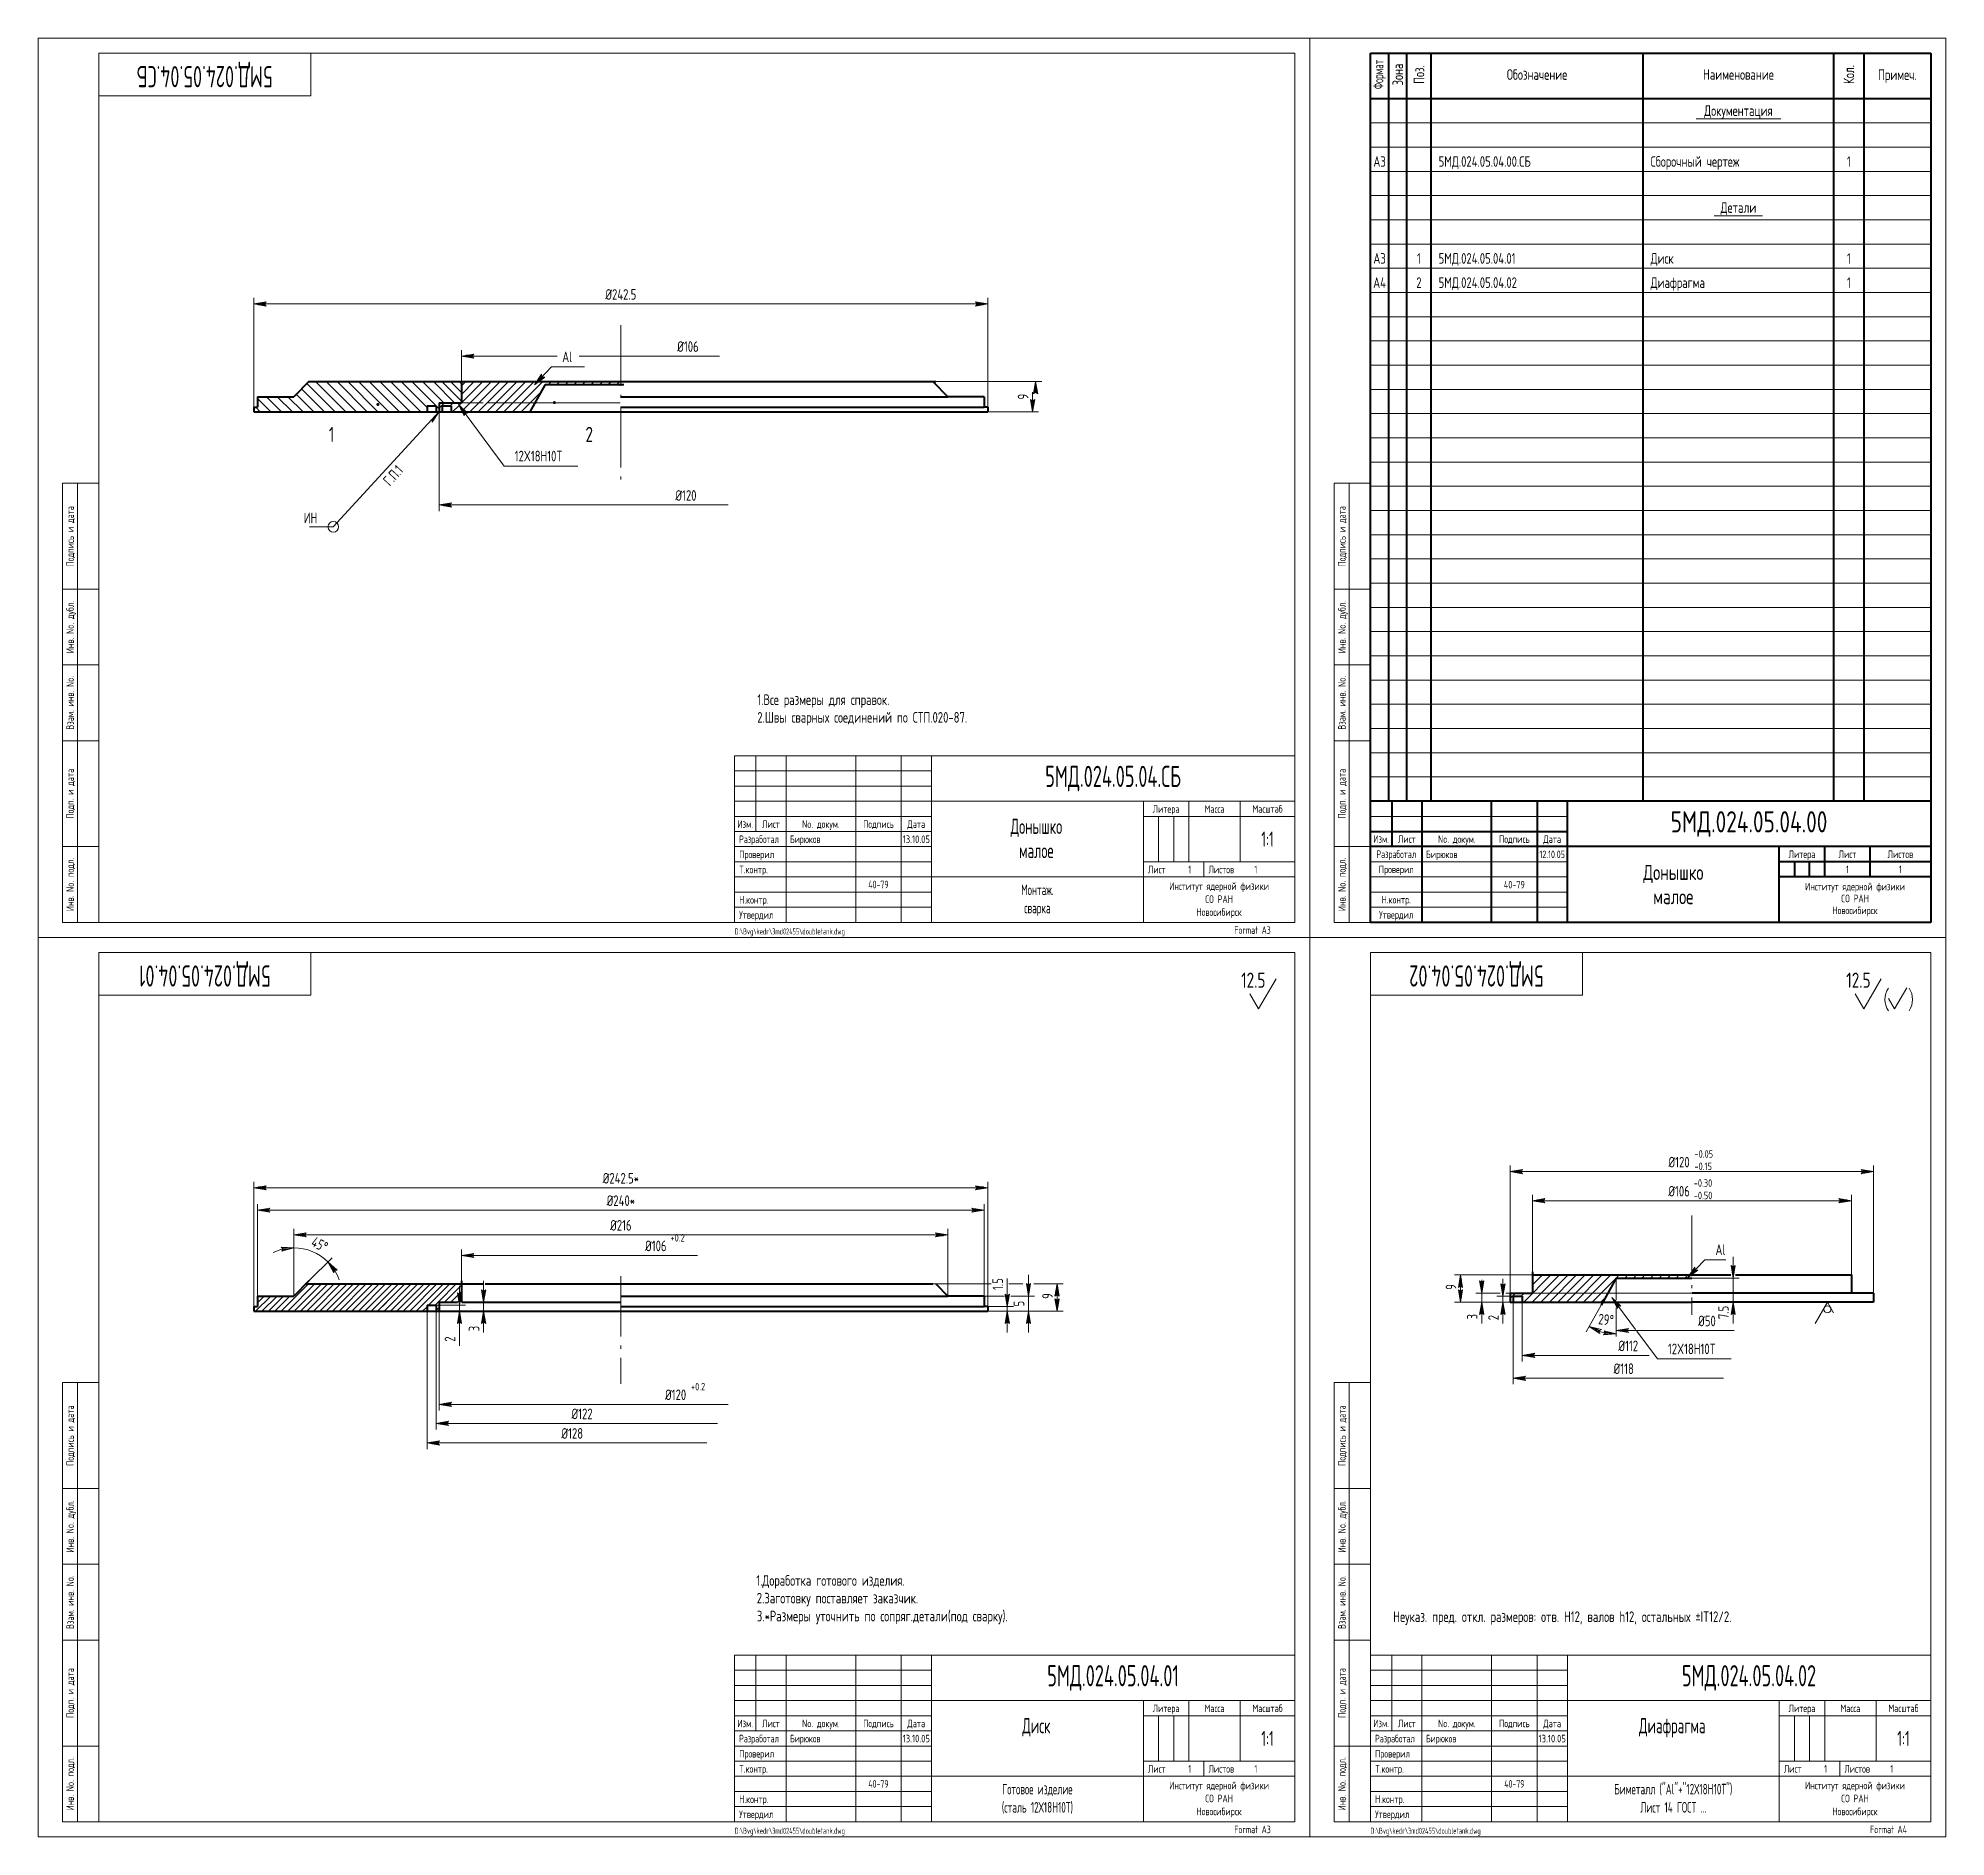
# Model space of a CAD drawing. Extents: x -414 to 4851, y -2165 to 1761.
# Drawn here: x 64 to 694, y 419 to 1013 of the extents above; entities that cross this region are included whole.
import ezdxf
from ezdxf.enums import TextEntityAlignment as Align

# ---------------------------------------------------------------- set-up
doc = ezdxf.new("R2010")
doc.units = 0
doc.linetypes.add('S-P20', pattern=[27, 20, -3, 1, -3])
for name, color, linetype, lineweight in [('1', 9, 'CONTINUOUS', 20), ('2', 2, 'CONTINUOUS', 50), ('DIM', 4, 'CONTINUOUS', 20), ('HATCH', 5, 'CONTINUOUS', 20), ('TR', 3, 'CONTINUOUS', 20)]:
    doc.layers.add(name, color=color, linetype=linetype, lineweight=lineweight)
doc.styles.add('SIMPLEX', font='simplex.shx', dxfattribs={"width": 0.7})
pattern_1 = [(45, (-354.926124163934, 0), (-1.414213562373095, 1.414213562373095), [])]
pattern_2 = [(45, (-354.926124163934, 0), (-1.060660171779821, 1.060660171779821), [])]

msp = doc.modelspace()

# ---------------------------------------------------------------- texts
at = {"layer": 'DIM', "style": 'SIMPLEX', "width": 0.7}
for s, p in [('5МД.024.05.04.00.СБ', (526.7896355711716, 970.7560392018383)), ('5МД.024.05.04.01', (526.7896355711716, 938.7560392018383)), ('5МД.024.05.04.02', (526.7896355711716, 930.7560392018383)), ('1.Доработка готового изделия.', (301.4258379364803, 502.1553214612962)), ('2.Заготовку поставляет заказчик.', (301.6141756500151, 496.3219881279629)), ('3.*Размеры уточнить по сопряг.детали(под сварку).', (301.6334923385829, 490.4104681980461))]:
    msp.add_text(s, height=3.5, dxfattribs=at).set_placement(p)
for s, height, p in [('1', 3.5, (662.2896355711716, 970.7560392018383)), ('A3', 3.5, (507.2896355711716, 938.7560392018383)), ('1', 3.5, (520.2896355711716, 938.7560392018383)), ('1', 3.5, (662.2896355711716, 938.7560392018383)), ('A4', 3.5, (507.2896355711716, 930.7560392018383)), ('2', 3.5, (520.2896355711716, 930.7560392018383)), ('1', 3.5, (662.2896355711716, 930.7560392018383)), ('1', 5, (161.2067506751769, 879.8893226628824)), ('2', 5, (246.2839532898896, 879.8893226628824))]:
    msp.add_text(s, height=height, dxfattribs=at).set_placement(p, align=Align.CENTER)
for s, p in [('Подпись и дата', (76.08963557117158, 848.7438015313794)), ('Инв. No. дубл.', (76.08963557117158, 818.7438015313794)), ('Взам. инв. No.', (76.08963557117158, 793.7438015313794)), ('Подп. и дата', (76.08963557117158, 763.7438015313794)), ('Инв. No. подл.', (76.08963557117158, 733.7438015313794)), ('Подпись и дата', (76.08963557117158, 551.7438015313794)), ('Подпись и дата', (496.0896355711715, 551.7438015313794)), ('Инв. No. дубл.', (76.08963557117158, 521.7438015313794)), ('Инв. No. дубл.', (496.0896355711715, 521.7438015313794)), ('Взам. инв. No.', (76.08963557117158, 496.7438015313794)), ('Взам. инв. No.', (496.0896355711715, 496.7438015313794)), ('Подп. и дата', (76.08963557117158, 466.7438015313794)), ('Подп. и дата', (496.0896355711715, 466.7438015313794)), ('Инв. No. подл.', (76.08963557117158, 436.7438015313794)), ('Инв. No. подл.', (496.0896355711715, 436.7438015313794))]:
    msp.add_text(s, height=2.5, rotation=90, dxfattribs=at).set_placement(p, align=Align.CENTER)
for s, height, p in [('5МД.024.05.04.00', 7, (629.2896355711716, 753.7438015313794)), ('1', 2.5, (661.7896355711716, 738.7438015313794)), ('1', 2.5, (679.2896355711716, 738.7438015313794))]:
    msp.add_text(s, height=height, dxfattribs=at).set_placement(p, align=Align.MIDDLE)
at = {"layer": 'DIM', "style": 'SIMPLEX', "width": 0.5600000000000364}
msp.add_text('12.10.05', height=2.5, dxfattribs=at).set_placement((560.0896355711714, 742.4438015313794), (568.4896355711719, 742.4438015313794), align=Align.FIT)
at = {"layer": 'DIM', "style": 'SIMPLEX', "width": 0.7}
for p in [(469.5896355711716, 699.6438015313794), (669.4396355711717, 699.6438015313794)]:
    msp.add_text('12.5', height=5, dxfattribs=at).set_placement(p, align=Align.RIGHT)
for s, p in [('-0.05', (611.263875974658, 642.764271171931)), ('-0.30', (611.0305426413247, 633.163724024776)), ('+0.2', (273.1076150441903, 615.085820949817)), ('+0.2', (279.8777386021291, 565.9258208000666))]:
    msp.add_text(s, height=2.4745, dxfattribs=at).set_placement(p, align=Align.BOTTOM_LEFT)
for s, p in [('-0.15', (611.263875974658, 641.889271171931)), ('-0.50', (611.0305426413247, 632.288724024776))]:
    msp.add_text(s, height=2.4745, dxfattribs=at).set_placement(p, align=Align.TOP_LEFT)
msp.add_text('29° ', height=3.5, rotation=354.3, dxfattribs=at).set_placement((579.3800299824154, 588.5478216602437))
at = {"layer": 'DIM', "char_height": 3.5, "attachment_point": 5, "style": 'SIMPLEX'}
for s, insert in [('\\A1;%%c242.5', (256.7146552687957, 928.607478581186)), ('%%c106', (278.8849077301566, 911.385820949817)), ('\\A1;%%c120', (278.2146552687957, 862.2258208000666)), ('\\A1;%%c120', (606.188875974658, 642.064271171931)), ('\\A1;%%c242.5*', (256.7146552687957, 636.7390937528427)), ('\\A1;%%c240*', (256.7146552687957, 629.3393818270816)), ('%%c106', (606.188875974658, 632.463724024776)), ('\\A1;%%c216', (256.7146552687977, 621.189173837503)), ('%%c106', (268.2659483775236, 614.385820949817)), ('\\A1;%%c50', (615.3903595373804, 589.6041411825446)), ('\\A1;%%c112', (589.4079927624762, 581.3751020887671)), ('\\A1;%%c118', (587.9079927576336, 573.8318124084348)), ('\\A1;%%c120', (274.802738602129, 565.2258208000666)), ('\\A1;%%c122', (243.9122967518329, 558.9173162552155)), ('\\A1;%%c128', (240.6622967566759, 552.4673883404878))]:
    msp.add_mtext(s, dxfattribs=dict(at, insert=insert))
for s, insert, rotation in [('9', (389.5451498719146, 894.8395665893612), 90), ('\\A1;45°', (157.2570804106454, 614.8879479017417), 333.3859441926819), ('\\A1;1.5', (381.1970840545555, 601.8006694258756), 90), ('9', (397.6194475015847, 597.8395665893612), 90), ('\\A1;5', (388.1970840545555, 595.3395665893613), 90), ('3', (208.2283715423533, 587.10146085903), 90), ('2', (200.2772165654753, 583.6228999226946), 90)]:
    msp.add_mtext(s, dxfattribs=dict(at, insert=insert, rotation=rotation))
at = {"layer": 'HATCH', "color": 4, "style": 'SIMPLEX', "width": 0.7}
for s, p in [('9', (532.6231174297144, 599.8874091688992)), ('7.5', (622.610795199132, 590.2346028873881)), ('3', (539.6219421442879, 590.1125341263422)), ('2', (546.6583759925082, 589.8387226007817))]:
    msp.add_text(s, height=3.5, rotation=90, dxfattribs=at).set_placement(p)
at = {"layer": 'TR', "style": 'SIMPLEX'}
for s, height, width, p in [('Формат', 3.36, 0.6, (507.2896355711716, 1001.233801531379)), ('Зона', 3.5, 0.7, (513.2896355711716, 1001.233801531379)), ('Поз.', 3.5, 0.7, (520.2896355711716, 1001.233801531379)), ('Кол.', 3.5, 0.7, (662.2896355711716, 1001.233801531379))]:
    msp.add_text(s, height=height, rotation=90, dxfattribs=dict(at, width=width)).set_placement(p, align=Align.MIDDLE)
at = {"layer": 'TR', "style": 'SIMPLEX', "width": 0.7}
for s, height, p in [('Обозначение', 3.5, (559.2896355711716, 1001.233801531379)), ('Наименование', 3.5, (625.7896355711716, 1001.233801531379)), ('Примеч.', 3.5, (678.2896355711716, 1000.703555784688)), ('Литера', 2.5, (646.7896355711716, 743.3970228802777)), ('Лист', 2.5, (661.7896355711716, 743.7438015313794)), ('Листов', 2.5, (679.2896355711716, 743.7438015313794))]:
    msp.add_text(s, height=height, dxfattribs=at).set_placement(p, align=Align.MIDDLE)
at = {"layer": 'TR', "style": 'SIMPLEX'}
for s, height, width, p in [('Документация', 3.5, 0.7, (625.7896355711716, 987.5560392018383)), ('А3', 3.5, 0.7, (507.2896355711716, 970.7560392018383)), ('Детали', 3.5, 0.7, (625.7896355711716, 955.5560392018383)), ('Изм.', 2.5, 0.7, (507.7896355711716, 747.4938015313794)), ('Лист', 2.5, 0.7, (516.2896355711716, 747.4938015313794)), ('No. докум.', 2.5, 0.7, (532.7896355711716, 747.4938015313794)), ('Подпись', 2.5, 0.7, (551.7896355711716, 747.4938015313794)), ('Дата', 2.5, 0.7, (564.2896355711716, 747.4938015313794)), ('Разработал', 2.5, 0.6, (512.7896355711716, 742.4938015313794)), ('Проверил', 2.5, 0.7, (512.7896355711716, 737.4938015313794)), ('Донышко', 5, 0.7, (604.2896355711716, 735.2438015313794)), ('40-79', 2.5, 0.7, (551.7896355711716, 732.4438015313794)), ('Институт ядерной физики', 2.5, 0.7, (664.3084281987187, 731.8072280561032)), ('Утвердил', 2.5, 0.7, (512.7896355711716, 722.4938015313794)), ('Н.контр.', 2.5, 0.7, (512.7896355711716, 727.4938015313794)), ('малое', 5, 0.7, (604.2896355711716, 727.2438015313794)), ('Новосибирск', 2.5, 0.7, (664.3084281987187, 723.9500851989606)), ('СО РАН', 2.5, 0.7, (664.3084281987187, 727.8786566275319))]:
    msp.add_text(s, height=height, dxfattribs=dict(at, width=width)).set_placement(p, align=Align.CENTER)
at = {"layer": 'TR', "style": 'SIMPLEX', "width": 0.7}
for s, height, p in [('Сборочный чертеж', 3.5, (596.7896355711716, 970.7560392018383)), ('Диск', 3.5, (596.7896355711716, 938.7560392018383)), ('Диафрагма', 3.5, (596.7896355711716, 930.7560392018383)), ('Al', 3.5, (237.3563899723562, 906.2665305869585)), ('12X18H10T', 3.5, (221.6594295556911, 873.4887807420552)), ('Бирюков', 2.5, (522.5896355711714, 742.4438015313794)), ('Al', 3.5, (618.2134179149517, 611.4042515858876)), ('12X18H10T', 3.5, (602.5164574982866, 578.6265017409842))]:
    msp.add_text(s, height=height, dxfattribs=at).set_placement(p)
for s, height, rotation, p in [('Г.П.1', 3.5, 47.44915535325585, (182.7970533806886, 867.6458491863109)), ('Подпись и дата', 2.5, 90, (496.0896355711714, 848.7438015313794)), ('Инв. No. дубл.', 2.5, 90, (496.0896355711714, 818.7438015313794)), ('Взам. инв. No.', 2.5, 90, (496.0896355711714, 793.7438015313794)), ('Подп. и дата', 2.5, 90, (496.0896355711714, 763.7438015313794)), ('Инв. No. подл.', 2.5, 90, (496.0896355711714, 733.7438015313794))]:
    msp.add_text(s, height=height, rotation=rotation, dxfattribs=at).set_placement(p, align=Align.CENTER)
msp.add_text('ИН', height=3.5, dxfattribs=at).set_placement((156.5065071405846, 853.03953569315), align=Align.RIGHT)
at = {"layer": 'TR', "char_height": 3.5, "width": 170, "attachment_point": 7, "style": 'SIMPLEX'}
for s, insert in [('\\A1;1.Все размеры для справок.\\P2.Швы сварных соединений по СТП.020-87.', (301.7896355711715, 786.2438015313794)), ('\\A1;Неуказ. пред. откл. размеров: отв. H12, валов h12, остальных ±IT12/2.', (511.7896355711716, 489.2438015313794))]:
    msp.add_mtext(s, dxfattribs=dict(at, insert=insert))

# ---------------------------------------------------------------- blocks, each defined once
blk = doc.blocks.new('LEADR')
at = {"layer": 'DIM'}
for p, q in [((-1.170416226631389, 0.2000000000000028), (0, 0)), ((-0.9997944300187243, -0.0002412563466975826), (-1.170416226631389, 0.2000000000000028)), ((0, 0), (-1.170416226631389, -0.1999999999999886)), ((-0.4381870021173455, 0.07487712356459042), (-1.063684681848329, 0.07474016190496968)), ((0, 0), (-1, 0)), ((-1.170416226631389, -0.1999999999999886), (-0.9997944300187243, -0.0002412563466975826)), ((-0.4396274744967172, -0.07512327059271229), (-1.063870801763059, -0.07525989858129378))]:
    blk.add_line(p, q, dxfattribs=at)
blk = doc.blocks.new('SVLEADR')
at = {"layer": 'DIM'}
for p, q in [((-1.170621796612664, -0.199758743653291), (-1, 0)), ((0, 0), (-1.170621796612664, -0.199758743653291)), ((-0.3755462257252447, -0.07510924514504325), (-1.064076371744335, -0.0750186422345962))]:
    blk.add_line(p, q, dxfattribs=at)
blk = doc.blocks.new('SHTAMP1')
at = {"layer": 'DIM', "color": 2}
for p, q in [((-185, 55), (0, 55)), ((-185, 55), (-185, 0)), ((-178, 55), (-178, 29.99999999999999)), ((-168, 55), (-168, 0)), ((-145, 55), (-145, 0)), ((-130, 55), (-130, 0)), ((-120, 55), (-120, 0)), ((-120, 40), (0, 40)), ((-49.99999999999997, 40), (-50, 0)), ((-34.99999999999997, 40), (-34.99999999999997, 20)), ((-17.99999999999997, 40), (-17.99999999999997, 20.00000000000001)), ((-185, 35), (-120, 35)), ((-49.99999999999997, 35), (0, 35)), ((-185, 30), (-120, 30)), ((-50, 20), (0, 20)), ((-29.99999999999994, 20.00000000000001), (-29.99999999999997, 15)), ((-120, 15), (0, 15))]:
    blk.add_line(p, q, dxfattribs=at)
at = {"layer": 'DIM'}
for p, q in [((-185, 50), (-120, 50)), ((-185, 45), (-120, 45)), ((-185, 40), (-120, 40)), ((-44.99999999999997, 35), (-44.99999999999997, 20)), ((-39.99999999999997, 35), (-39.99999999999997, 20)), ((-185, 25), (-120, 25)), ((-185, 20), (-120, 20)), ((-185, 15), (-120, 15)), ((-185, 10), (-120, 10)), ((-185, 5), (-120, 5))]:
    blk.add_line(p, q, dxfattribs=at)
at = {"layer": 'DIM', "style": 'SIMPLEX', "width": 0.6}
blk.add_text('1', height=2.5, dxfattribs=at).set_placement((-35.17607202795625, 16.2))
at = {"layer": 'DIM', "style": 'SIMPLEX', "width": 0.6, "flags": 8}
blk.add_attdef('ОБОЗНАЧЕНИЕ2', text='', height=7, dxfattribs=at).set_placement((-117, 60), align=Align.MIDDLE)
at = {"layer": 'DIM', "style": 'SIMPLEX', "width": 0.6}
for tag, height, p in [('ОБОЗНАЧЕНИЕ', 7, (-60, 47.5)), ('МАСШТАБ', 5, (-9, 27.5))]:
    blk.add_attdef(tag, text='', height=height, dxfattribs=at).set_placement(p, align=Align.MIDDLE)
at = {"layer": 'DIM', "style": 'SIMPLEX', "width": 0.9108433734939759}
blk.add_attdef('ДАТА', text='', height=2.5, dxfattribs=at).set_placement((-129.5, 26.2), (-120.5, 26.2), align=Align.FIT)
at = {"layer": 'DIM', "style": 'SIMPLEX', "width": 0.6}
blk.add_attdef('ТЕЛЕФОН', text='', height=2.5, dxfattribs=at).set_placement((-137.5, 12.5), align=Align.MIDDLE_CENTER)
for tag, p in [('ЛИСТОВ', (-13.325, 16.2)), ('FORMAT', (-20, -3.8))]:
    blk.add_attdef(tag, p, '', height=2.5, dxfattribs=at)
at = {"layer": 'TR', "style": 'SIMPLEX', "width": 0.7}
for s, p in [('Литера', (-42.49999999999997, 36.2)), ('Масса', (-26.49999999999997, 36.2)), ('Масштаб', (-9, 36.2)), ('Изм.', (-181.5, 31.2)), ('Лист', (-173, 31.2)), ('No. докум.', (-156.5, 31.2)), ('Подпись', (-137.5, 31.2)), ('Дата', (-125, 31.2)), ('Институт ядерной физики', (-25, 10.70243239950646)), ('СО РАН', (-25, 6.416718113792172)), ('Новосибирск', (-25, 2.131003828077887))]:
    blk.add_text(s, height=2.5, dxfattribs=at).set_placement(p, align=Align.CENTER)
at = {"layer": 'TR', "style": 'SIMPLEX'}
for s, width, p in [('Разработал', 0.6, (-183.5, 26.2)), ('Проверил', 0.7, (-183.5, 21.2)), ('T.контр.', 0.7, (-183.5, 16.2)), ('Лист', 0.7, (-48.5, 16.2)), ('Листов', 0.7, (-28.49999999999997, 16.2)), ('Н.контр.', 0.7, (-183.5, 6.200000000000001)), ('Утвердил', 0.7, (-183.5, 1.200000000000001))]:
    blk.add_text(s, height=2.5, dxfattribs=dict(at, width=width)).set_placement(p)
at = {"layer": 'TR', "style": 'SIMPLEX', "width": 0.6}
for tag, height, p in [('НАИМЕНОВАНИЕ', 5, (-85.34568711718521, 29.20002082529924)), ('НАИМЕНОВАНИЕ2', 5, (-85.34568711718521, 21.20002082529924)), ('СОРТАМЕНТ', 3.5, (-85, 3)), ('МАТЕРИАЛ', 3.5, (-85, 9))]:
    blk.add_attdef(tag, text='', height=height, dxfattribs=at).set_placement(p, align=Align.CENTER)
for tag, p, height in [('РАЗРАБОТАЛ', (-166.7, 26.2), 2.5), ('ПРОВЕРИЛ', (-166.7, 21.2), 2.5), ('НОРМОКОНТРОЛЬ', (-166.7, 6.199999999999998), 2.5), ('УТВЕРДИЛ', (-166.7, 1.199999999999999), 2.5), ('ФАЙЛ', (-185, -4), 2)]:
    blk.add_attdef(tag, p, '', height=height, dxfattribs=at)

# ---------------------------------------------------------------- hatches: boundary and pattern name
at = {"layer": 'HATCH'}
h = msp.add_hatch(dxfattribs=at)
h.set_pattern_fill('U', color=256, scale=2, angle=45, style=0, pattern_type=0)
h.set_pattern_definition(pattern_1)
h.paths.add_polyline_path([(204.0553040438922, 899.8395665893615), (204.0547422080499, 892.8477920972637), (196.7148969998348, 892.8477920972639), (196.7146552687957, 889.8395665893614), (197.7146552720242, 889.8395665893615), (197.7148164775463, 891.8456911044213), (200.7148164872318, 891.8456911044212), (200.7146552817099, 889.8395665893614), (204.3429258433874, 889.8395665893615), (203.1186502449959, 892.2666496906264), (205.6461805838317, 889.8395665893614), (226.7146552687958, 889.8395665893614), (231.7146552687956, 898.8395665893611), (256.7146552687957, 898.8395665893614), (256.7146552687957, 899.8395665893613), (255.307023325101, 899.8395665893613), (229.6105954046282, 899.8395665893614), (228.2220637935046, 898.8110752843342), (228.9178414764103, 899.8395665893614)])
h = msp.add_hatch(dxfattribs=at)
h.set_pattern_fill('U', color=256, scale=1.5, angle=45, style=0, pattern_type=0)
h.set_pattern_definition(pattern_2)
h.paths.add_polyline_path([(179.4040203223893, 601.8395665893613), (152.7146552687957, 601.8395665893613), (148.7146552687955, 597.8395665893612), (136.7146552687957, 597.8395665893615), (136.7146552687957, 594.3395665893613), (135.4646552687957, 594.3395665893615), (135.4646552687957, 592.8395665893615), (179.4032971121964, 592.8395665893614)])
h = msp.add_hatch(dxfattribs=at)
h.set_pattern_fill('U', color=256, scale=1.5, angle=45, style=0, pattern_type=0)
h.set_pattern_definition(pattern_2)
h.paths.add_polyline_path([(196.7153784789888, 601.8395665893613), (152.7146552687956, 601.8395665893613), (148.7146552687955, 597.8395665893612), (136.7146552687957, 597.8395665893615), (136.7146552687957, 594.3395665893613), (135.4646552687957, 594.3395665893615), (135.4646552687957, 592.8395665893615), (192.7146552558816, 592.8395665893614), (192.7148159692579, 594.8395665893614), (195.7148159789435, 594.8395665893613), (195.7146552720244, 592.8396469460492), (195.7146552720244, 592.8395665893615), (196.7146552687957, 592.8395665893615), (196.7148963388602, 595.8395665893602)])
h = msp.add_hatch(dxfattribs=at)
h.set_pattern_fill('U', color=256, scale=2, angle=45, style=0, pattern_type=0)
h.set_pattern_definition(pattern_1)
h.paths.add_polyline_path([(610.4256259746581, 604.7923789472738), (585.4256259746577, 604.7923789472738), (585.4256259746577, 603.7923789472736), (610.425625974658, 603.7923789472738)])

# ---------------------------------------------------------------- linework, layer by layer
at = {"layer": '1'}
for p, q in [((504.2896355711716, 985.2560392018383), (689.2896355711716, 985.2560392018383)), ((504.2896355711716, 977.2560392018383), (689.2896355711716, 977.2560392018383)), ((504.2896355711716, 969.2560392018383), (689.2896355711716, 969.2560392018383)), ((504.2896355711716, 961.2560392018383), (689.2896355711716, 961.2560392018383)), ((504.2896355711716, 953.2560392018383), (689.2896355711716, 953.2560392018383)), ((504.2896355711716, 945.2560392018383), (689.2896355711716, 945.2560392018383)), ((504.2896355711716, 937.2560392018383), (689.2896355711716, 937.2560392018383)), ((504.2896355711716, 929.2560392018383), (689.2896355711716, 929.2560392018383)), ((504.2896355711716, 921.2560392018383), (689.2896355711716, 921.2560392018383)), ((504.2896355711716, 913.2560392018383), (689.2896355711716, 913.2560392018383)), ((504.2896355711716, 905.2560392018383), (689.2896355711716, 905.2560392018383)), ((504.2896355711716, 897.2560392018383), (689.2896355711716, 897.2560392018383)), ((204.0547422080499, 892.8477920972638), (211.2799756766524, 892.8477920972638)), ((212.8238750164389, 892.8477920972638), (256.5334526953332, 892.8477920972638)), ((504.2896355711716, 889.2560392018383), (689.2896355711716, 889.2560392018383)), ((504.2896355711716, 881.2560392018383), (689.2896355711716, 881.2560392018383)), ((504.2896355711716, 873.2560392018383), (689.2896355711716, 873.2560392018383)), ((504.2896355711716, 865.2560392018383), (689.2896355711716, 865.2560392018383)), ((504.2896355711716, 857.2560392018383), (689.2896355711716, 857.2560392018383)), ((504.2896355711716, 849.2560392018383), (689.2896355711716, 849.2560392018383)), ((504.2896355711716, 841.2560392018383), (689.2896355711716, 841.2560392018383)), ((504.2896355711716, 833.2560392018383), (689.2896355711716, 833.2560392018383)), ((504.2896355711716, 825.2560392018383), (689.2896355711716, 825.2560392018383)), ((504.2896355711716, 817.2560392018383), (689.2896355711716, 817.2560392018383)), ((504.2896355711716, 809.2560392018383), (689.2896355711716, 809.2560392018383)), ((504.2896355711716, 801.2560392018383), (689.2896355711716, 801.2560392018383)), ((504.2896355711716, 793.2560392018383), (689.2896355711716, 793.2560392018383)), ((504.2896355711716, 785.2560392018383), (689.2896355711716, 785.2560392018383)), ((504.2896355711716, 777.2560392018383), (689.2896355711716, 777.2560392018383)), ((504.2896355711716, 769.2560392018383), (689.2896355711716, 769.2560392018383)), ((569.2896355711716, 756.2438015313794), (504.2896355711716, 756.2438015313794)), ((569.2896355711716, 741.2438015313794), (504.2896355711716, 741.2438015313794)), ((504.2896355711716, 736.2438015313794), (569.2896355711716, 736.2438015313794)), ((569.2896355711716, 731.2438015313794), (504.2896355711716, 731.2438015313794)), ((504.2896355711716, 726.2438015313794), (569.2896355711716, 726.2438015313794)), ((557.7657122529378, 598.7923789472738), (566.5118334508162, 598.7923789472738)), ((566.5118334508162, 598.7923789472738), (610.2214111297104, 598.7923789472738))]:
    msp.add_line(p, q, dxfattribs=at)
at = {"layer": '1', "linetype": 'S-P20'}
for p, q in [((256.7146552687957, 918.4400730777631), (256.7146552687957, 865.8395665893614)), ((610.425625974658, 624.3928854356757), (610.425625974658, 591.5972894628447)), ((256.7146552687957, 604.4554877038805), (256.7146552687957, 568.8395665893614))]:
    msp.add_line(p, q, dxfattribs=at)
at = {"layer": '2'}
for p, q in [((504.2896355711716, 1008.243801531379), (689.2896355711716, 1008.243801531379)), ((504.2896355711716, 721.2438015313794), (504.2896355711716, 1008.243801531379)), ((510.2896355711716, 761.2438015313794), (510.2896355711716, 1008.243801531379)), ((516.2896355711716, 761.2438015313794), (516.2896355711716, 1008.243801531379)), ((524.2896355711716, 761.2438015313794), (524.2896355711716, 1008.243801531379)), ((594.2896355711716, 761.2438015313794), (594.2896355711716, 1008.243801531379)), ((657.2896355711716, 761.2438015313794), (657.2896355711716, 1008.243801531379)), ((667.2896355711716, 761.2438015313794), (667.2896355711716, 1008.243801531379)), ((689.2896355711716, 1008.243801531379), (689.2896355711716, 721.2438015313794)), ((689.2896355711716, 993.2560392018383), (504.2896355711721, 993.2560392018383)), ((136.7146552687957, 894.8395665893615), (148.7146552687957, 894.8395665893612)), ((136.7146552687957, 894.8395665893615), (136.7146552687957, 891.3395665893615)), ((153.7146552687957, 899.8395665893613), (148.7146552687957, 894.8395665893613)), ((153.7146552687957, 899.8395665893614), (360.7146552687957, 899.8395665893613)), ((204.0553040438922, 899.8395665893613), (204.0547422080499, 892.8477920972637)), ((231.7146552687957, 898.8395665893613), (226.7146552687957, 889.8395665893613)), ((231.7146552687956, 898.8395665893611), (257.7146552687959, 898.8395665893613)), ((255.307023325101, 899.8395665893613), (256.7146552687959, 899.8395665893613)), ((256.7146552687957, 894.8395665893592), (364.7146552687998, 894.8395665893572)), ((359.7146552687957, 899.8395665893613), (364.7146552687957, 894.8395665893613)), ((376.7146552687957, 894.8395665893615), (364.7146552687957, 894.8395665893613)), ((376.7146552687957, 894.8395665893615), (376.7146552687957, 891.3395665893615)), ((135.4646552687957, 891.3395665893615), (136.7146552687957, 891.3395665893613)), ((135.4646552687957, 891.3395665893615), (135.4646552687957, 889.8395665893615)), ((135.4646552687956, 889.8395665893615), (377.9646552687957, 889.8395665893611)), ((192.7148164614036, 891.8456911044213), (192.7146552817103, 889.839888016113)), ((192.7148164614036, 891.8456911044213), (195.7148164710893, 891.8456911044213)), ((195.7148164710893, 891.8456911044212), (195.7146552720244, 889.8396469460492)), ((196.7148969998348, 892.8477920972638), (196.7146552687957, 889.8395665893613)), ((196.7148969998348, 892.8477920972638), (204.0547422080499, 892.8477920972638)), ((197.7148164775463, 891.8456911044213), (197.714655265567, 889.8394862326734)), ((197.7148164775463, 891.8456911044213), (200.7148164872319, 891.8456911044213)), ((200.7148164872318, 891.8456911044212), (200.7146552558811, 889.8392451626098)), ((256.7146552687957, 891.3395665893396), (376.7146552687957, 891.3395665893178)), ((377.9646552687957, 891.3395665893615), (376.7146552687957, 891.3395665893613)), ((377.9646552687957, 891.3395665893615), (377.9646552687957, 889.8395665893615)), ((689.2896355711716, 761.2438015313794), (504.2896355711716, 761.2438015313794)), ((511.2896355711716, 761.2438015313794), (511.2896355711716, 746.2438015313794)), ((521.2896355711716, 761.2438015313794), (521.2896355711716, 721.2438015313794)), ((544.2896355711716, 721.2438015313794), (544.2896355711716, 761.2438015313794)), ((559.2896355711716, 761.2438015313794), (559.2896355711716, 721.2438015313794)), ((569.2896355711716, 721.2438015313794), (569.2896355711716, 761.2438015313794)), ((504.2896355711716, 751.2438015313794), (569.2896355711716, 751.2438015313794)), ((689.2896355711716, 746.2438015313794), (504.2896355711716, 746.2438015313794)), ((639.2896355711716, 721.2438015313794), (639.2896355711716, 746.2438015313794)), ((654.2896355711716, 736.2438015313794), (654.2896355711716, 746.2438015313794)), ((669.2896355711716, 736.2438015313794), (669.2896355711716, 746.2438015313794)), ((689.2896355711716, 741.2438015313794), (639.2896355711716, 741.2438015313794)), ((644.2896355711716, 741.2438015313794), (644.2896355711716, 736.2438015313794)), ((649.2896355711716, 736.2438015313794), (649.2896355711716, 741.2438015313794)), ((689.2896355711716, 736.2438015313794), (639.2896355711716, 736.2438015313794)), ((689.2896355711716, 721.2438015313794), (504.2896355711716, 721.2438015313794)), ((557.7662747497543, 605.7923789472738), (557.7657122529378, 598.7923789472738)), ((153.7146552687957, 602.8395665893613), (148.7146552687955, 597.8395665893612)), ((152.7146552687957, 601.8395665893613), (211.1388789695484, 601.8395665893613)), ((204.0553040438922, 602.8395665893613), (204.0547415470753, 595.8395665893601)), ((211.8573566879631, 601.8395665893613), (359.7146552687957, 601.8395665893613)), ((360.7146552687957, 601.8395665893613), (364.7146552687957, 597.8395665893613)), ((550.4258670447225, 598.7923789472738), (550.4256259746579, 595.792378947274)), ((550.4260277580988, 598.7923789472738), (557.7657122529378, 598.7923789472738)), ((557.7661943930663, 604.792378947274), (623.243027197241, 604.7923789472738)), ((585.4256259746578, 603.7923789472735), (580.4256259746578, 594.7923789472735)), ((585.425625974658, 603.7923789472736), (610.425625974658, 603.7923789472738)), ((670.4252241912172, 598.7923789472738), (610.425625974658, 598.7923789472738)), ((624.8514308974636, 604.7923789472738), (663.0848968428736, 604.7923789472738)), ((663.0848968428736, 604.7923789472738), (663.0853789830021, 598.7923789472738)), ((670.4252241912172, 598.7923789472738), (670.4254652612817, 595.7923789472738)), ((135.4646552687957, 594.3395665893615), (135.4646552687957, 592.8395665893615)), ((135.4646552687957, 594.3395665893615), (136.7146552687957, 594.3395665893613)), ((135.4646552687956, 592.8395665893615), (377.9646552687957, 592.8395665893611)), ((136.7146552687957, 597.8395665893615), (136.7146552687957, 594.3395665893615)), ((136.7146552687957, 597.8395665893615), (148.7146552687957, 597.8395665893612)), ((192.7148159692579, 594.8395665893614), (192.7146552817103, 592.839888016113)), ((192.7148159692579, 594.8395665893614), (195.7148963356317, 594.8395665893613)), ((195.7148159789435, 594.8395665893613), (195.7146552720244, 592.8396469460492)), ((196.7148963388602, 595.8395665893602), (196.7146552687957, 592.8395665893613)), ((196.7148963388602, 595.8395665893602), (202.8045311969178, 595.8395665893601)), ((204.2414866337472, 595.8395665893601), (256.7146552687957, 595.8395665893592)), ((256.7146552687957, 594.3395665893396), (376.7146552687957, 594.3395665893178)), ((256.883662249425, 597.8395665893592), (364.7146552687998, 597.8395665893572)), ((376.7146552687957, 597.8395665893615), (364.7146552687957, 597.8395665893613)), ((376.7146552687957, 597.8395665893615), (376.7146552687957, 594.3395665893615)), ((377.9646552687957, 594.3395665893615), (376.7146552687957, 594.3395665893613)), ((377.9646552687957, 594.3395665893615), (377.9646552687957, 592.8395665893615)), ((550.425625974658, 595.792378947274), (610.4256259746583, 595.7923789472738)), ((551.4257866912627, 597.7923789472738), (551.4256259714293, 595.7922985905859)), ((551.4257866912627, 597.7923789472738), (554.4258670576364, 597.7923789472738)), ((554.4257867009483, 597.7923789472738), (554.4256259617432, 595.7920575205223)), ((670.425625974658, 595.7923789472738), (610.425625974658, 595.7923789472738))]:
    msp.add_line(p, q, dxfattribs=at)
at = {"layer": 'DIM'}
for p, q in [((611.7896355711716, 986.5560392018383), (639.7896355711716, 986.5560392018383)), ((617.7896355711716, 954.5560392018383), (633.7896355711716, 954.5560392018383)), ((135.4646552687957, 891.3395665893615), (135.4646552687957, 927.457478581186)), ((377.9646552687957, 891.3395665893615), (377.9646552687957, 927.457478581186)), ((138.9646552687957, 925.457478581186), (374.4646552687957, 925.457478581186)), ((204.0551601915175, 898.0493935744867), (204.0551601915175, 910.235820949817)), ((204.0551601915176, 908.235820949817), (235.7070080177602, 908.235820949817)), ((242.9140507037265, 908.235820949817), (289.2897843121114, 908.235820949817)), ((228.2220637935045, 898.811075284334), (233.8563899723562, 904.6915305869585)), ((233.8563899723562, 904.6915305869585), (244.7063899723562, 904.6915305869585)), ((360.7146552687957, 899.8395665893613), (395.6951498719146, 899.8395665893613)), ((392.6951498719146, 896.3395665893613), (392.6951498719146, 893.3395665893611)), ((196.7146646465274, 889.9562679093651), (161.7565071405846, 851.8740356931501)), ((196.7146552687957, 889.8395665893614), (196.7146552687957, 857.0758208000666)), ((203.118650244996, 892.2666496906263), (218.1594295556911, 871.9137807420551)), ((377.9646552687957, 889.8395665893611), (394.6951498719146, 889.8395665893611)), ((218.1594295556911, 871.9137807420551), (242.4844295556911, 871.9137807420551)), ((200.2146552687957, 859.0758208000666), (292.1099382316414, 859.0758208000666)), ((161.7565071405846, 851.8740356931501), (153.9227705158559, 851.8740356931501)), ((550.4258670447225, 598.7923789472738), (550.4260277580988, 640.914271171931)), ((553.9260277580988, 638.914271171931), (666.9252241912172, 638.914271171931)), ((670.4252241912172, 598.7923789472738), (670.4252241912172, 640.914271171931)), ((135.4646552687957, 594.3395665893615), (135.4646552687957, 635.5890937528427)), ((138.9646552687957, 633.5890937528427), (374.4646552687957, 633.5890937528427)), ((377.9646552687957, 594.3395665893615), (377.9646552687957, 635.5890937528427)), ((557.7662747497543, 605.792378947274), (557.7662747497543, 631.313724024776)), ((663.0848968428736, 604.7923789472738), (663.0849771995618, 631.313724024776)), ((136.7146552687957, 597.8395665893615), (136.7146552687957, 628.1893818270817)), ((140.2146552687957, 626.1893818270817), (373.2146552687957, 626.1893818270817)), ((376.7146552687957, 597.8395665893615), (376.7146552687957, 628.1893818270817)), ((557.7662747497543, 629.313724024776), (663.0849711397871, 629.313724024776)), ((148.7146552687956, 597.8395665893612), (148.7146552687956, 620.039173837503)), ((152.2146552687956, 618.039173837503), (361.2146552687998, 618.039173837503)), ((364.7146552687998, 597.8395665893572), (364.7146552687998, 620.039173837503)), ((204.0551601915175, 601.0493935744867), (204.0551601915175, 613.235820949817)), ((204.0551601915176, 611.235820949817), (235.7070080177602, 611.235820949817)), ((235.7070080177602, 611.235820949817), (282.0827416261451, 611.235820949817)), ((153.7146552687957, 602.8395665893614), (161.3851824944682, 610.5100938150337)), ((391.3470840545555, 601.3395665893615), (391.3470840545555, 604.8395665893615)), ((609.0790917361, 603.948796283263), (614.7134179149517, 609.8292515858875)), ((614.7134179149517, 609.8292515858875), (621.6250156841892, 609.8292515858875)), ((624.0472290473524, 607.2923789472738), (624.0472290473524, 610.7923789472738)), ((203.4272165654753, 598.3395665893613), (203.4272165654753, 601.1654551986879)), ((211.3783715423533, 599.3395665893601), (211.3783715423533, 602.8395665893601)), ((359.7146552687957, 601.8395665893613), (379.0121294407911, 601.8395665893613)), ((384.3470840545555, 597.8395665893615), (384.3470840545555, 603.675494159959)), ((384.8573812806568, 601.8395665893613), (389.5119056771564, 601.8395665893613)), ((393.0672088629017, 601.8395665893613), (402.7694475015846, 601.8395665893613)), ((400.7694475015846, 599.3395665893613), (400.7694475015846, 596.3395665893611)), ((557.7661943930663, 604.792378947274), (532.021942144288, 604.792378947274)), ((534.021942144288, 599.292378947274), (534.021942144288, 602.292378947274)), ((547.1543206581725, 598.7923789472738), (539.021942144288, 598.7923789472738)), ((541.021942144288, 602.2923789472738), (541.021942144288, 603.1525534035267)), ((541.021942144288, 595.792378947274), (541.021942144288, 600.7923789472738)), ((548.021942144288, 601.2923789472738), (548.021942144288, 603.5745601307577)), ((548.021942144288, 595.792378947274), (548.021942144288, 598.7923789472738)), ((550.4260277580988, 598.7923789472738), (548.9618660708109, 598.7923789472738)), ((585.4256259746578, 603.7923789472736), (585.4256259746578, 596.4541689255298)), ((610.425625974658, 603.7923789472738), (626.0472290473524, 603.7923789472738)), ((624.0472290473524, 595.7923789472738), (624.0472290473524, 604.7923789472738)), ((192.7146552817103, 592.839888016113), (192.7146552817103, 547.3173883404878)), ((195.7146552720244, 592.8396469460492), (195.7146552720244, 553.7673162552155)), ((195.7148963356317, 594.8395665893613), (196.1791154079375, 594.8395665893613)), ((196.2834693360619, 594.8395665893613), (205.4272165654753, 594.8395665893613)), ((196.7146552687957, 592.8395665893614), (196.7146552687957, 560.0758208000666)), ((203.4272165654753, 595.8395665893613), (203.4272165654753, 592.8395665893613)), ((211.3783715423533, 597.8395665893601), (211.3783715423533, 592.8395665893613)), ((376.7146552687957, 597.8395665893615), (383.4656587371898, 597.8395665893615)), ((377.9646552687957, 594.3395665893615), (386.3470840545555, 594.3395665893615)), ((377.9646552687957, 592.8395665893611), (402.7694475015846, 592.8395665893611)), ((384.3470840545555, 592.8395665893611), (384.3470840545555, 594.3395665893615)), ((385.4604605295741, 597.8395665893615), (393.3470840545555, 597.8395665893615)), ((391.3470840545555, 592.8395665893611), (391.3470840545555, 597.8395665893615)), ((550.425625974658, 595.792378947274), (532.021942144288, 595.792378947274)), ((550.425625974658, 595.792378947274), (539.021942144288, 595.792378947274)), ((541.021942144288, 592.292378947274), (541.021942144288, 588.792378947274)), ((551.4258670479508, 597.7923789472738), (546.021942144288, 597.7923789472738)), ((550.425625974658, 595.792378947274), (546.021942144288, 595.792378947274)), ((548.021942144288, 592.292378947274), (548.021942144288, 588.792378947274)), ((551.4256259778865, 595.792378947274), (551.4256259778865, 568.6818124084348)), ((554.425625987572, 595.792378947274), (554.425625987572, 576.2251020887671)), ((580.4256259746578, 594.7923789472736), (575.536147170875, 585.9913171004646)), ((583.9756781875916, 597.4043706895553), (591.7851279968595, 586.8367860421658)), ((585.4256259746578, 593.9604155041171), (585.4256259746578, 584.4541411825446)), ((624.0472290473524, 592.2923789472738), (624.0472290473524, 588.7923789472738)), ((203.4272165654753, 589.3395665893613), (203.4272165654753, 581.406233256028)), ((211.3783715423533, 589.3395665893613), (211.3783715423533, 585.8395665893613)), ((384.3470840545555, 589.3395665893611), (384.3470840545555, 585.8395665893611)), ((391.3470840545555, 589.3395665893611), (391.3470840545555, 585.8395665893611)), ((588.9256259746578, 586.4541411825446), (624.3903595373804, 586.4541411825446)), ((592.2596043760936, 586.1947344990734), (599.0164574982866, 577.0515017409841)), ((557.925625987572, 578.2251020887671), (596.3327384896406, 578.2251020887671)), ((599.0164574982866, 577.0515017409841), (623.3414574982867, 577.0515017409841)), ((554.9256259778865, 570.6818124084348), (620.8903595373804, 570.6818124084348)), ((200.2146552687957, 562.0758208000666), (292.1099382316414, 562.0758208000666)), ((199.2146552720244, 555.7673162552155), (288.6099382316414, 555.7673162552155)), ((196.2146552817103, 549.3173883404878), (285.1099382316414, 549.3173883404878))]:
    msp.add_line(p, q, dxfattribs=at)
at = {"layer": 'DIM', "color": 2}
for p, q in [((72.28963557117163, 721.2438015313794), (72.28963557117163, 866.2438015313794)), ((84.28963557117163, 866.2438015313794), (72.28963557117163, 866.2438015313794)), ((77.28963557117163, 721.2438015313794), (77.28963557117163, 866.2438015313794)), ((492.2896355711716, 721.2438015313794), (492.2896355711716, 866.2438015313794)), ((504.2896355711716, 866.2438015313794), (492.2896355711716, 866.2438015313794)), ((497.2896355711716, 721.2438015313794), (497.2896355711716, 866.2438015313794)), ((84.28963557117163, 831.2438015313794), (72.28963557117163, 831.2438015313794)), ((504.2896355711716, 831.2438015313794), (492.2896355711716, 831.2438015313794)), ((84.28963557117163, 806.2438015313794), (72.28963557117163, 806.2438015313794)), ((504.2896355711716, 806.2438015313794), (492.2896355711716, 806.2438015313794)), ((84.28963557117163, 781.2438015313794), (72.28963557117163, 781.2438015313794)), ((504.2896355711716, 781.2438015313794), (492.2896355711716, 781.2438015313794)), ((84.28963557117163, 746.2438015313794), (72.28963557117163, 746.2438015313794)), ((504.2896355711716, 746.2438015313794), (492.2896355711716, 746.2438015313794)), ((84.28963557117163, 721.2438015313794), (72.28963557117163, 721.2438015313794)), ((504.2896355711716, 721.2438015313794), (492.2896355711716, 721.2438015313794)), ((72.28963557117163, 424.2438015313794), (72.28963557117163, 569.2438015313794)), ((84.28963557117163, 569.2438015313794), (72.28963557117163, 569.2438015313794)), ((77.28963557117163, 424.2438015313794), (77.28963557117163, 569.2438015313794)), ((492.2896355711715, 424.2438015313794), (492.2896355711715, 569.2438015313794)), ((504.2896355711715, 569.2438015313794), (492.2896355711715, 569.2438015313794)), ((497.2896355711715, 424.2438015313794), (497.2896355711715, 569.2438015313794)), ((84.28963557117163, 534.2438015313794), (72.28963557117163, 534.2438015313794)), ((504.2896355711715, 534.2438015313794), (492.2896355711715, 534.2438015313794)), ((84.28963557117163, 509.2438015313794), (72.28963557117163, 509.2438015313794)), ((504.2896355711715, 509.2438015313794), (492.2896355711715, 509.2438015313794)), ((84.28963557117163, 484.2438015313794), (72.28963557117163, 484.2438015313794)), ((504.2896355711715, 484.2438015313794), (492.2896355711715, 484.2438015313794)), ((84.28963557117163, 449.2438015313794), (72.28963557117163, 449.2438015313794)), ((504.2896355711715, 449.2438015313794), (492.2896355711715, 449.2438015313794)), ((84.28963557117163, 424.2438015313794), (72.28963557117163, 424.2438015313794)), ((504.2896355711715, 424.2438015313794), (492.2896355711715, 424.2438015313794))]:
    msp.add_line(p, q, dxfattribs=at)
at = {"layer": 'DIM'}
for points in [[(64.28963557117157, 716.2438015313794), (64.28963557117157, 1013.243801531379), (484.2896355711716, 1013.243801531379), (484.2896355711715, 716.2438015313794)], [(484.2896355711716, 716.2438015313794), (484.2896355711716, 1013.243801531379), (694.2896355711716, 1013.243801531379), (694.2896355711716, 716.2438015313794)], [(64.28963557117157, 419.2438015313794), (64.28963557117157, 716.2438015313794), (484.2896355711716, 716.2438015313794), (484.2896355711715, 419.2438015313794)], [(484.2896355711715, 419.2438015313794), (484.2896355711715, 716.2438015313794), (694.2896355711716, 716.2438015313794), (694.2896355711716, 419.2438015313794)]]:
    msp.add_lwpolyline(points, close=True, dxfattribs=at)
at = {"layer": 'DIM', "color": 2}
for points in [[(84.28963557117157, 721.2438015313794), (84.28963557117157, 1008.243801531379), (479.2896355711716, 1008.243801531379), (479.2896355711715, 721.2438015313794)], [(84.28963557117157, 424.2438015313794), (84.28963557117157, 711.2438015313794), (479.2896355711716, 711.2438015313794), (479.2896355711715, 424.2438015313794)], [(504.2896355711715, 424.2438015313794), (504.2896355711715, 711.2438015313794), (689.2896355711716, 711.2438015313794), (689.2896355711716, 424.2438015313794)]]:
    msp.add_lwpolyline(points, close=True, dxfattribs=at)
for points in [[(84.28963557117157, 994.2438015313794), (154.2896355711716, 994.2438015313794), (154.2896355711716, 1008.243801531379)], [(84.28963557117157, 697.2438015313794), (154.2896355711716, 697.2438015313794), (154.2896355711716, 711.2438015313794)], [(504.2896355711715, 697.2438015313794), (574.2896355711715, 697.2438015313794), (574.2896355711715, 711.2438015313794)]]:
    msp.add_lwpolyline(points, dxfattribs=at)
at = {"layer": 'DIM', "flags": 128}
for points in [[(176.3368263761089, 892.0645167291754, 0.5, 0.5, 458.3655088839218), (176.3350680572617, 892.0658082135191, 0, 0, 0), (166.4567506751769, 878.4893226628824, 0, 0, 0), (155.9567506751769, 878.4893226628824, 0, 0, 0)], [(234.8667020614033, 892.6636473776981, 0.5, 0.5, 458.3655088839218), (234.8646977847776, 892.6627856978351, 0, 0, 0), (241.0339532898896, 878.4893226628824, 0, 0, 0), (251.5339532898896, 878.4893226628824, 0, 0, 0)]]:
    msp.add_lwpolyline(points, format="xyseb", dxfattribs=at)
for points in [[(464.4528842252234, 697.6438015313794), (467.3396355711716, 692.6438015313794), (473.1131382630679, 702.6438015313794)], [(664.3028842252235, 697.6438015313794), (667.1896355711716, 692.6438015313794), (672.9631382630678, 702.6438015313794)], [(675.318909629008, 696.1438015313794), (677.3396355711716, 692.6438015313794), (681.381087455499, 699.6438015313794)], [(657.2044628773994, 592.2923789472737), (655.1837369352356, 595.7923789472737), (651.1422850509083, 588.7923789472737)]]:
    msp.add_lwpolyline(points, dxfattribs=at)
at = {"layer": 'DIM'}
for centre, radius in [((161.7565071405846, 851.8740356931501), 1.75), ((655.1837369352356, 593.4578789472737), 1.1655)]:
    msp.add_circle(centre, radius, dxfattribs=at)
for centre, radius, start, end in [((680.8396355711716, 695.7938015313794), 6.649999999999909, 146.0000000000001, 214.0000000000001), ((676.6396355711718, 695.7938015313794), 6.649999999999909, 325.9999999999999, 33.99999999999987), ((148.7146552687957, 597.8395665893613), 15.91883144496346, 102.6228711898528, 115.2457423797055), ((148.7146552687957, 597.8395665893613), 15.91883144496346, 44.99999999999965, 90.00000000000007), ((148.7146552687957, 597.8395665893613), 15.91883144496346, 19.75425762029424, 32.37712881014695), ((585.4256259746578, 603.6803055406174), 18.36368321017494, 251.8821997643801, 259.0631961365422)]:
    msp.add_arc(centre, radius, start, end, dxfattribs=at)
at = {"layer": 'HATCH'}
for p, q in [((144.6991342782705, 889.8395665893614), (139.6991342782705, 894.8395665893614)), ((148.2346681842032, 889.8395665893614), (143.2346681842033, 894.8395665893613)), ((151.770202090136, 889.8395665893614), (146.7702020901361, 894.8395665893612)), ((155.3057359960687, 889.8395665893614), (149.5101956324322, 895.6351069529978)), ((158.8412699020015, 889.8395665893614), (151.2779625853987, 897.4028739059642)), ((162.3768038079342, 889.8395665893614), (153.045729538365, 899.1706408589306)), ((165.912337713867, 889.8395665893613), (155.9123377138669, 899.8395665893614)), ((169.4478716197997, 889.8395665893613), (159.4478716197997, 899.8395665893614)), ((172.9834055257325, 889.8395665893613), (162.9834055257325, 899.8395665893614)), ((176.5189394316652, 889.8395665893613), (166.5189394316651, 899.8395665893614)), ((180.054473337598, 889.8395665893613), (170.0544733375979, 899.8395665893614)), ((183.5900072435307, 889.8395665893613), (173.5900072435306, 899.8395665893614)), ((187.1255411494634, 889.8395665893613), (177.1255411494633, 899.8395665893614)), ((190.6610750553962, 889.8395665893613), (180.6610750553961, 899.8395665893614)), ((192.7147743312048, 891.3214012194854), (184.1966089613288, 899.8395665893614)), ((196.7147370241597, 890.8569724324631), (187.7321428672616, 899.8395665893614)), ((198.0547586564702, 893.0524847060856), (191.2676767731942, 899.8395665893614)), ((201.7949851712247, 892.8477920972638), (194.803210679127, 899.8395665893614)), ((204.0547879008231, 893.4164164924115), (197.6316378038732, 899.8395665893613)), ((204.0550151655972, 896.2446163523838), (200.4600649286194, 899.8395665893613)), ((204.0552424303713, 899.0728162123557), (203.2884920533656, 899.8395665893613)), ((137.628066466405, 889.8395665893614), (136.128066466405, 891.3395665893614)), ((141.1636003723378, 889.8395665893614), (136.7146552687957, 894.2885116929035)), ((195.680501802911, 888.3556737477793), (195.453632897818, 888.5825426528722)), ((196.714924400154, 596.1887757788404), (202.365715210675, 601.8395665893614)), ((196.7150948761301, 598.3102665983762), (200.2443948671153, 601.8395665893613)), ((196.7152653521063, 600.431757417912), (198.0552182344974, 601.771710300303)), ((198.4870355542334, 595.8395665893602), (204.055188985444, 601.4077200205708)), ((200.608355897793, 595.8395665893602), (204.0550185094679, 599.286229201035)), ((551.213158161747, 597.7923789472738), (552.213158161747, 598.7923789472738)), ((554.041585286493, 597.7923789472738), (555.041585286493, 598.7923789472738)), ((554.8700124112393, 595.7923789472738), (563.8700124112393, 604.792378947274)), ((557.6984395359855, 595.7923789472738), (566.6984395359855, 604.792378947274)), ((557.7659311723503, 601.5167248331311), (561.0415852864932, 604.792378947274)), ((557.7661584736517, 604.3453792591787), (558.213158161747, 604.792378947274)), ((560.5268666607316, 595.7923789472738), (569.5268666607317, 604.792378947274)), ((563.3552937854778, 595.7923789472738), (572.3552937854779, 604.792378947274)), ((566.183720910224, 595.7923789472738), (575.1837209102241, 604.792378947274)), ((569.0121480349702, 595.7923789472738), (578.0121480349702, 604.792378947274)), ((571.8405751597164, 595.7923789472738), (580.8405751597164, 604.792378947274)), ((574.6690022844625, 595.7923789472738), (583.6690022844626, 604.792378947274)), ((577.4974294092087, 595.7923789472738), (585.3358716814696, 603.6308212195347)), ((195.4870355542347, 592.8395665893614), (195.7146735578033, 593.06720459293)), ((202.7296762413525, 595.8395665893602), (204.0548480334917, 597.1647383814993)), ((202.8698879826014, 598.1010986741685), (203.2544671972058, 598.485677888773)), ((203.1794757271617, 596.2893660751691), (203.7770747557106, 596.8869651037181)), ((550.4257234123858, 597.0049441979127), (551.4258037787602, 598.0050245642872)), ((580.325856533955, 595.7923789472738), (581.8003377755368, 597.2668601888557))]:
    msp.add_line(p, q, dxfattribs=at)

# ---------------------------------------------------------------- block references
at = {"layer": 'DIM'}
ref = msp.add_blockref('SHTAMP1', (479.2896355711715, 721.2438015313794), dxfattribs=at)
ref.add_attrib('ФАЙЛ', 'D:\\Bvg\\kedr\\3md02455\\doubletank.dwg', (294.2896355711715, 717.2438015313794), dxfattribs={"layer": 'TR', "height": 2, "style": 'SIMPLEX', "width": 0.6})
ref.add_attrib('РАЗРАБОТАЛ', 'Бирюков', (312.5896355711716, 747.4438015313794), dxfattribs={"layer": 'TR', "height": 2.5, "style": 'SIMPLEX', "width": 0.6})
ref.add_attrib('ТЕЛЕФОН', '40-79', dxfattribs={"height": 2.5, "style": 'SIMPLEX', "width": 0.6}).set_placement((341.7896355711715, 733.7438015313794), align=Align.MIDDLE_CENTER)
ref.add_attrib('ДАТА', '13.10.05', dxfattribs={"height": 2.5, "style": 'SIMPLEX', "width": 0.6000000000000002}).set_placement((349.7896355711715, 747.4438015313794), (358.7896355711715, 747.4438015313794), align=Align.FIT)
ref.add_attrib('ОБОЗНАЧЕНИЕ', '5МД.024.05.04.СБ', dxfattribs={"height": 7, "style": 'SIMPLEX', "width": 0.6}).set_placement((419.2896355711715, 768.7438015313794), align=Align.MIDDLE)
ref.add_attrib('МАСШТАБ', '1:1', dxfattribs={"height": 5, "style": 'SIMPLEX', "width": 0.6}).set_placement((470.2896355711715, 748.7438015313794), align=Align.MIDDLE)
ref.add_attrib('НАИМЕНОВАНИЕ', 'Донышко', dxfattribs={"layer": 'TR', "height": 5, "style": 'SIMPLEX', "width": 0.6}).set_placement((393.9439484539863, 750.4438015313794), align=Align.CENTER)
ref.add_attrib('НАИМЕНОВАНИЕ2', 'малое', dxfattribs={"layer": 'TR', "height": 5, "style": 'SIMPLEX', "width": 0.6}).set_placement((393.9439484539863, 742.4438223566787), align=Align.CENTER)
ref.add_attrib('МАТЕРИАЛ', 'Монтаж.', dxfattribs={"layer": 'TR', "height": 3.5, "style": 'SIMPLEX', "width": 0.6}).set_placement((394.2896355711715, 730.2438015313794), align=Align.CENTER)
ref.add_attrib('СОРТАМЕНТ', 'сварка', dxfattribs={"layer": 'TR', "height": 3.5, "style": 'SIMPLEX', "width": 0.6}).set_placement((394.2896355711715, 724.2438015313794), align=Align.CENTER)
ref.add_attrib('ЛИСТОВ', '1', (465.9646355711716, 737.4438015313794), dxfattribs={"height": 2.5, "style": 'SIMPLEX', "width": 0.6})
ref.add_attrib('FORMAT', 'Format A3', (459.2896355711715, 717.4438015313794), dxfattribs={"height": 2.5, "style": 'SIMPLEX', "width": 0.6})
ref.add_attrib('ОБОЗНАЧЕНИЕ2', '5МД.024.05.04.СБ', dxfattribs={"height": 7, "rotation": 180, "style": 'SIMPLEX', "width": 0.6, "flags": 8}).set_placement((119.2896355711715, 1001.243801531379), align=Align.MIDDLE)
at = {"layer": 'DIM', "xscale": 3.5, "yscale": 3.5, "zscale": 3.5}
for name, p, rotation in [('LEADR', (135.4646552687957, 925.457478581186), 180), ('LEADR', (204.0551601915175, 908.235820949817), 180), ('LEADR', (228.2220637935045, 898.811075284334), 226.2245141509726), ('LEADR', (393.6951498719146, 899.8395665893613), 90), ('SVLEADR', (196.7146646465274, 889.9562679093651), 47.44915535325585), ('LEADR', (203.118650244996, 892.2666496906263), 126.4644177446463), ('LEADR', (392.6951498719146, 889.8395665893611), 270), ('LEADR', (196.7146552687957, 859.0758208000666), 180), ('LEADR', (550.4260277580988, 638.914271171931), 180), ('LEADR', (135.4646552687957, 633.5890937528427), 180), ('LEADR', (557.7662747497543, 629.313724024776), 180), ('LEADR', (136.7146552687957, 626.1893818270817), 180), ('LEADR', (148.7146552687956, 618.039173837503), 180), ('LEADR', (148.7146552687957, 613.7583980343248), 6.311435594926454), ('LEADR', (204.0551601915175, 611.235820949817), 180), ('LEADR', (159.970968932095, 609.0958802526607), 128.6885644050733), ('LEADR', (609.0790917361, 603.948796283263), 226.2245141509726), ('LEADR', (624.0472290473524, 603.7923789472738), 270), ('LEADR', (203.4272165654753, 594.8395665893613), 270), ('LEADR', (211.3783715423533, 595.8395665893601), 270), ('LEADR', (391.3470840545555, 597.8395665893615), 270), ('LEADR', (400.7694475015846, 601.8395665893613), 90), ('LEADR', (534.021942144288, 604.792378947274), 90), ('LEADR', (534.021942144288, 595.792378947274), 270), ('LEADR', (541.021942144288, 598.7923789472738), 270), ('LEADR', (548.021942144288, 597.7923789472738), 270), ('LEADR', (203.4272165654753, 592.8395665893613), 90), ('LEADR', (211.3783715423533, 592.8395665893613), 90), ('LEADR', (384.3470840545555, 594.3395665893615), 270), ('LEADR', (384.3470840545555, 592.8395665893611), 90), ('LEADR', (391.3470840545555, 592.8395665893611), 90), ('LEADR', (400.7694475015846, 592.8395665893611), 270), ('LEADR', (541.021942144288, 595.792378947274), 90), ('LEADR', (548.021942144288, 595.792378947274), 90), ('LEADR', (583.9756781875916, 597.4043706895553), 126.4644177446463), ('LEADR', (624.0472290473524, 595.7923789472738), 90), ('LEADR', (576.5074330332322, 587.7396316527078), 156.4137978326512), ('LEADR', (585.4256259746578, 585.3166223304424), 354.5315980682711), ('LEADR', (585.4256259746578, 586.4541411825446), 180), ('LEADR', (554.425625987572, 578.2251020887671), 180), ('LEADR', (551.4256259778865, 570.6818124084348), 180), ('LEADR', (196.7146552687957, 562.0758208000666), 180), ('LEADR', (195.7146552720244, 555.7673162552155), 180), ('LEADR', (192.7146552817103, 549.3173883404878), 180)]:
    msp.add_blockref(name, p, dxfattribs=dict(at, rotation=rotation))
for p in [(377.9646552687957, 925.457478581186), (670.4252241912172, 638.914271171931), (377.9646552687957, 633.5890937528427), (663.0849771995618, 629.313724024776), (376.7146552687957, 626.1893818270817), (364.7146552687998, 618.039173837503)]:
    msp.add_blockref('LEADR', p, dxfattribs=at)
at = {"layer": 'DIM'}
ref = msp.add_blockref('SHTAMP1', (479.2896355711715, 424.2438015313794), dxfattribs=at)
ref.add_attrib('ФАЙЛ', 'D:\\Bvg\\kedr\\3md02455\\doubletank.dwg', (294.2896355711715, 420.2438015313794), dxfattribs={"layer": 'TR', "height": 2, "style": 'SIMPLEX', "width": 0.6})
ref.add_attrib('РАЗРАБОТАЛ', 'Бирюков', (312.5896355711716, 450.4438015313794), dxfattribs={"layer": 'TR', "height": 2.5, "style": 'SIMPLEX', "width": 0.6})
ref.add_attrib('ТЕЛЕФОН', '40-79', dxfattribs={"height": 2.5, "style": 'SIMPLEX', "width": 0.6}).set_placement((341.7896355711715, 436.7438015313794), align=Align.MIDDLE_CENTER)
ref.add_attrib('ДАТА', '13.10.05', dxfattribs={"height": 2.5, "style": 'SIMPLEX', "width": 0.6000000000000002}).set_placement((349.7896355711715, 450.4438015313794), (358.7896355711715, 450.4438015313794), align=Align.FIT)
ref.add_attrib('ОБОЗНАЧЕНИЕ', '5МД.024.05.04.01', dxfattribs={"height": 7, "style": 'SIMPLEX', "width": 0.6}).set_placement((419.2896355711715, 471.7438015313794), align=Align.MIDDLE)
ref.add_attrib('МАСШТАБ', '1:1', dxfattribs={"height": 5, "style": 'SIMPLEX', "width": 0.6}).set_placement((470.2896355711715, 451.7438015313794), align=Align.MIDDLE)
ref.add_attrib('НАИМЕНОВАНИЕ', 'Диск', dxfattribs={"layer": 'TR', "height": 5, "style": 'SIMPLEX', "width": 0.6}).set_placement((393.9439484539863, 453.4438015313794), align=Align.CENTER)
ref.add_attrib('МАТЕРИАЛ', 'Готовое изделие', dxfattribs={"layer": 'TR', "height": 3.5, "style": 'SIMPLEX', "width": 0.6}).set_placement((394.2896355711715, 433.2438015313794), align=Align.CENTER)
ref.add_attrib('СОРТАМЕНТ', '(сталь 12Х18Н10Т)', dxfattribs={"layer": 'TR', "height": 3.5, "style": 'SIMPLEX', "width": 0.6}).set_placement((394.2896355711715, 427.2438015313794), align=Align.CENTER)
ref.add_attrib('ЛИСТОВ', '1', (465.9646355711716, 440.4438015313794), dxfattribs={"height": 2.5, "style": 'SIMPLEX', "width": 0.6})
ref.add_attrib('FORMAT', 'Format A3', (459.2896355711715, 420.4438015313794), dxfattribs={"height": 2.5, "style": 'SIMPLEX', "width": 0.6})
ref.add_attrib('ОБОЗНАЧЕНИЕ2', '5МД.024.05.04.01', dxfattribs={"height": 7, "rotation": 180, "style": 'SIMPLEX', "width": 0.6, "flags": 8}).set_placement((119.2896355711715, 704.2438015313794), align=Align.MIDDLE)
ref = msp.add_blockref('SHTAMP1', (689.2896355711716, 424.2438015313794), dxfattribs=at)
ref.add_attrib('ФАЙЛ', 'D:\\Bvg\\kedr\\3md02455\\doubletank.dwg', (504.2896355711715, 420.2438015313794), dxfattribs={"layer": 'TR', "height": 2, "style": 'SIMPLEX', "width": 0.6})
ref.add_attrib('РАЗРАБОТАЛ', 'Бирюков', (522.5896355711715, 450.4438015313794), dxfattribs={"layer": 'TR', "height": 2.5, "style": 'SIMPLEX', "width": 0.6})
ref.add_attrib('ТЕЛЕФОН', '40-79', dxfattribs={"height": 2.5, "style": 'SIMPLEX', "width": 0.6}).set_placement((551.7896355711715, 436.7438015313794), align=Align.MIDDLE_CENTER)
ref.add_attrib('ДАТА', '13.10.05', dxfattribs={"height": 2.5, "style": 'SIMPLEX', "width": 0.6000000000000002}).set_placement((559.7896355711715, 450.4438015313794), (568.7896355711715, 450.4438015313794), align=Align.FIT)
ref.add_attrib('ОБОЗНАЧЕНИЕ', '5МД.024.05.04.02', dxfattribs={"height": 7, "style": 'SIMPLEX', "width": 0.6}).set_placement((629.2896355711715, 471.7438015313794), align=Align.MIDDLE)
ref.add_attrib('МАСШТАБ', '1:1', dxfattribs={"height": 5, "style": 'SIMPLEX', "width": 0.6}).set_placement((680.2896355711716, 451.7438015313794), align=Align.MIDDLE)
ref.add_attrib('НАИМЕНОВАНИЕ', 'Диафрагма', dxfattribs={"layer": 'TR', "height": 5, "style": 'SIMPLEX', "width": 0.6}).set_placement((603.9439484539863, 453.4438015313794), align=Align.CENTER)
ref.add_attrib('МАТЕРИАЛ', 'Биметалл ("Al"+"12Х18Н10Т")', dxfattribs={"layer": 'TR', "height": 3.5, "style": 'SIMPLEX', "width": 0.6}).set_placement((604.2896355711715, 433.2438015313794), align=Align.CENTER)
ref.add_attrib('СОРТАМЕНТ', 'Лист 14 ГОСТ ...', dxfattribs={"layer": 'TR', "height": 3.5, "style": 'SIMPLEX', "width": 0.6}).set_placement((604.2896355711715, 427.2438015313794), align=Align.CENTER)
ref.add_attrib('ЛИСТОВ', '1', (675.9646355711714, 440.4438015313794), dxfattribs={"height": 2.5, "style": 'SIMPLEX', "width": 0.6})
ref.add_attrib('FORMAT', 'Format A4', (669.2896355711716, 420.4438015313794), dxfattribs={"height": 2.5, "style": 'SIMPLEX', "width": 0.6})
ref.add_attrib('ОБОЗНАЧЕНИЕ2', '5МД.024.05.04.02', dxfattribs={"height": 7, "rotation": 180, "style": 'SIMPLEX', "width": 0.6, "flags": 8}).set_placement((539.2896355711715, 704.2438015313794), align=Align.MIDDLE)

msp.set_redraw_order([(e.dxf.handle, doc.entitydb.next_handle()) for e in msp.query("TEXT MTEXT ATTDEF DIMENSION ARC_DIMENSION")])  # texts and dimensions are drawn at this point

doc.saveas('drawing.dxf')
